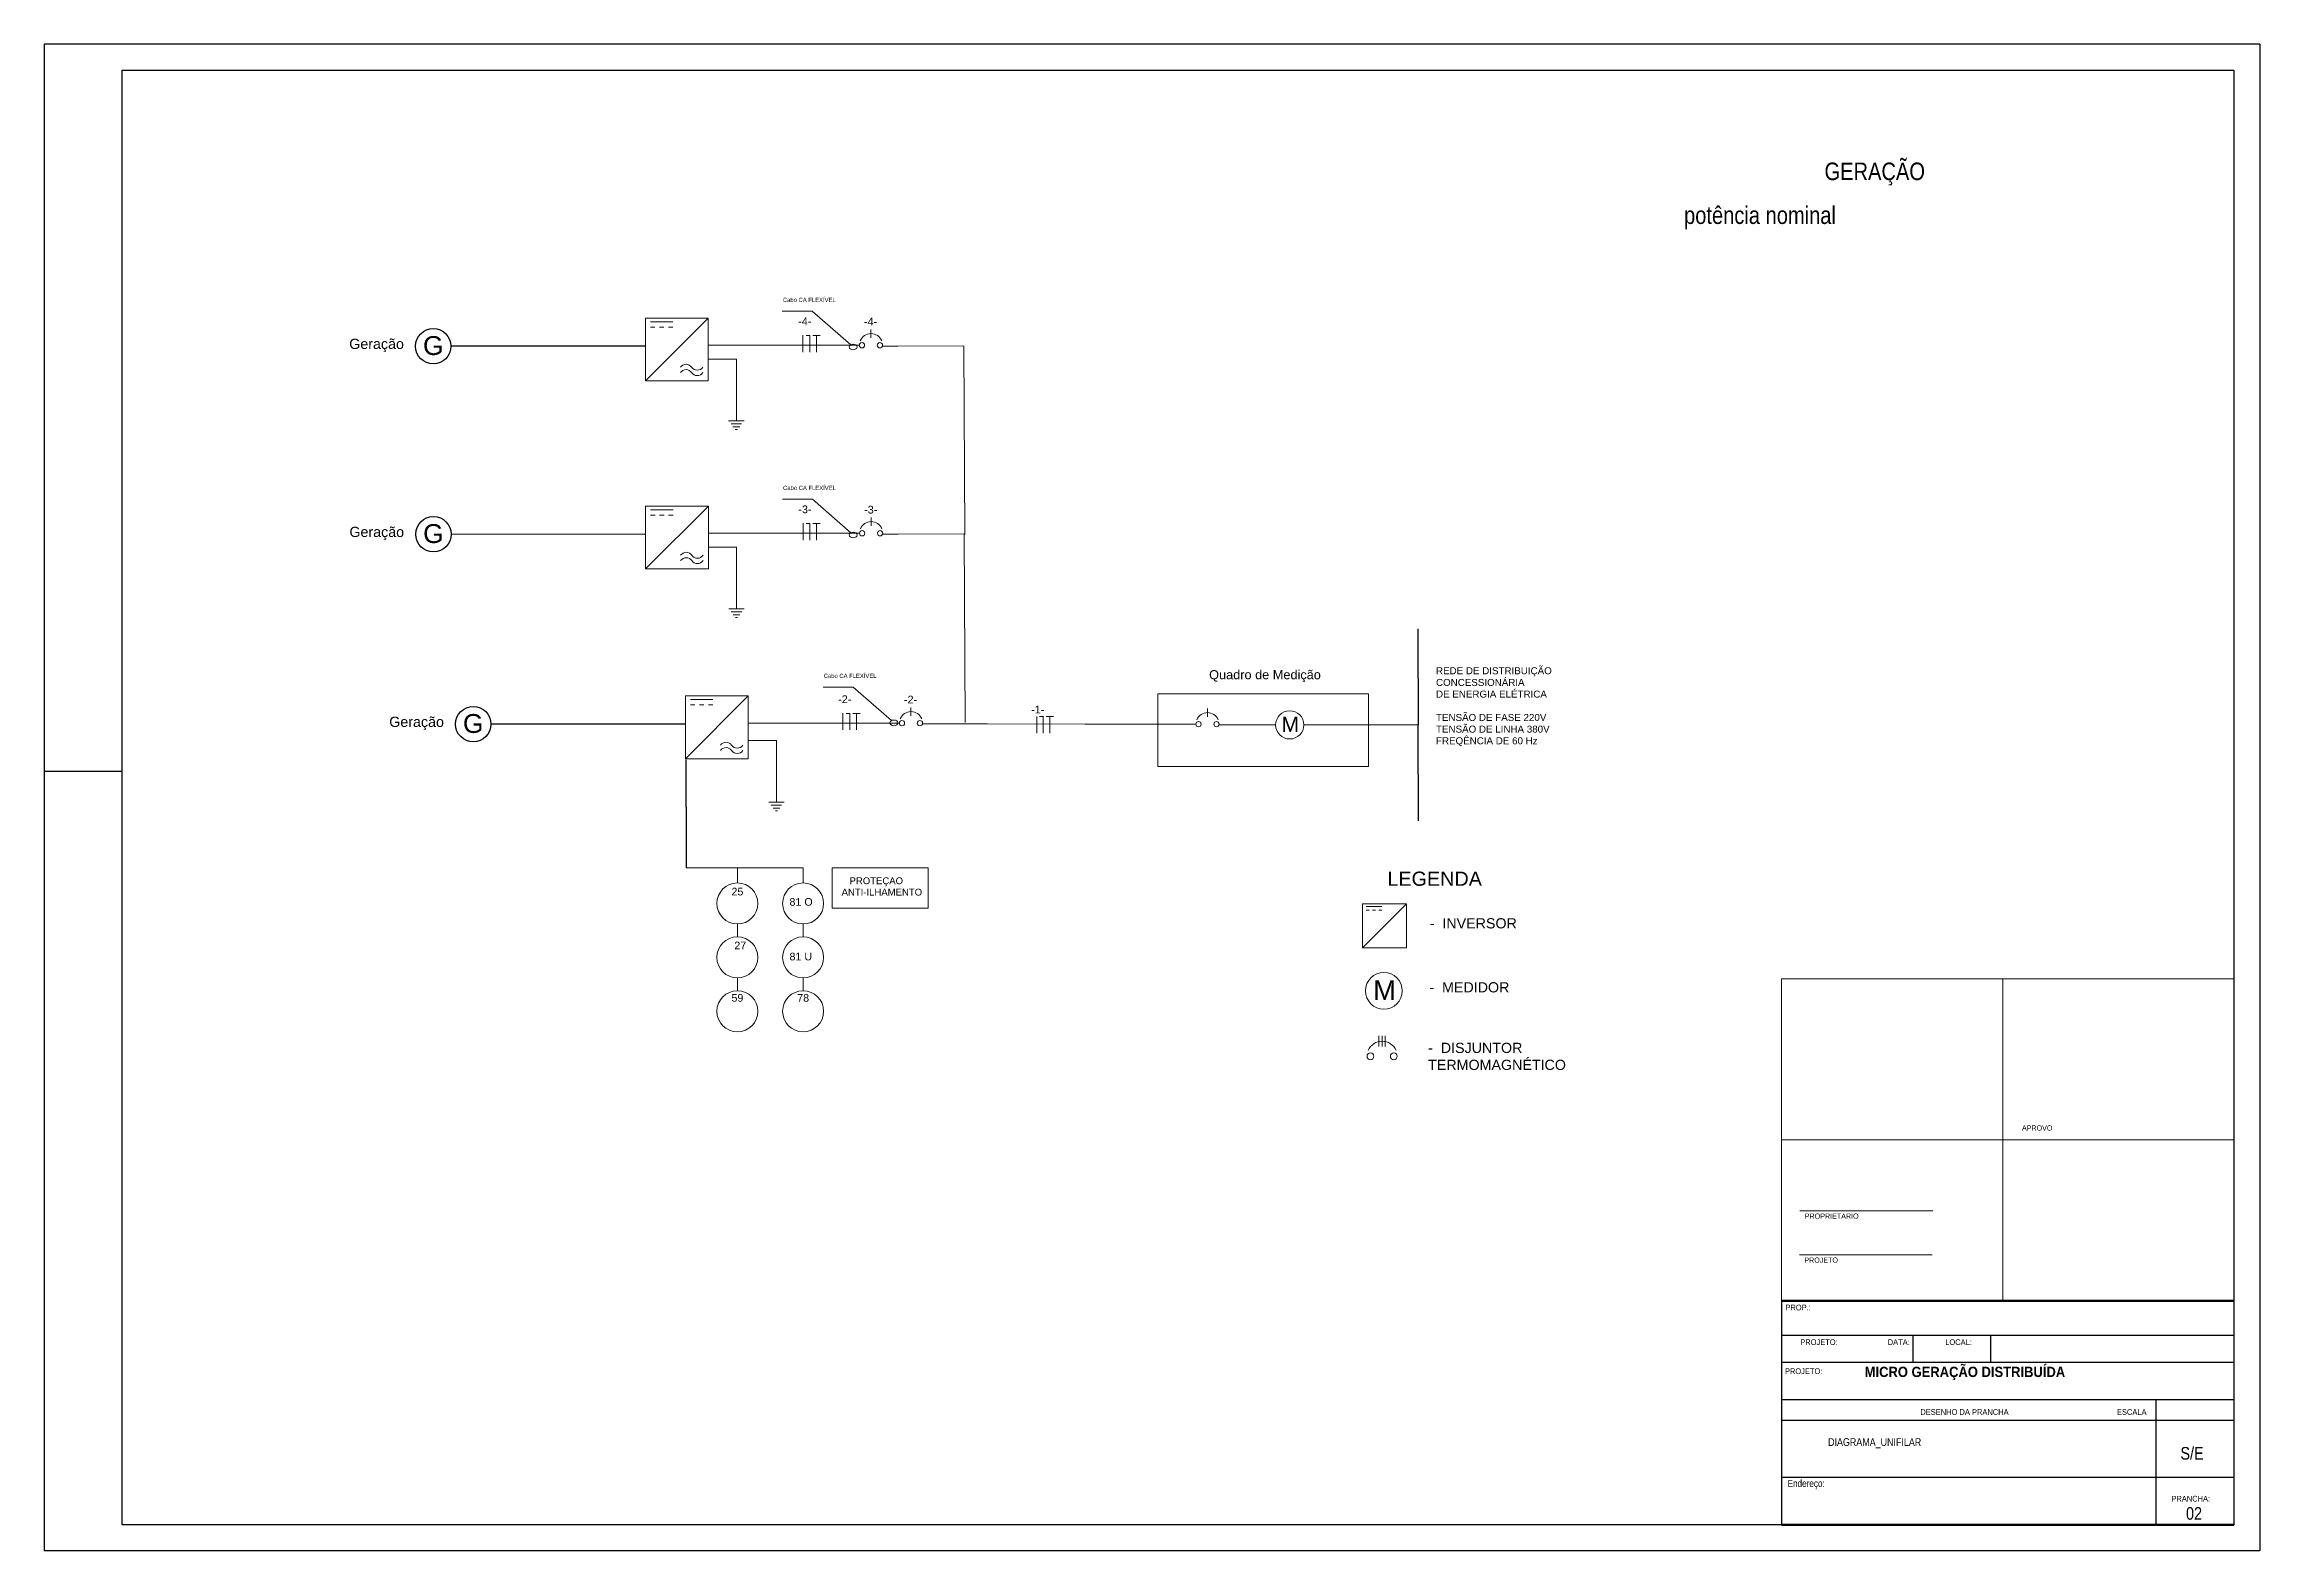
# Model space of a CAD drawing. Header units: millimetres. Extents: x -337670422 to 400479, y -429719 to 319704014.
# Drawn here: x -337670033 to -337669433, y 319703605 to 319704013 of the extents above; entities that cross this region are included whole.
import ezdxf
from ezdxf.enums import TextEntityAlignment as Align

# ---------------------------------------------------------------- set-up
doc = ezdxf.new("R2010")
doc.units = ezdxf.units.MM
for name, color, linetype, lineweight in [('02.elt_linha_de_chamada', 1, 'Continuous', 13), ('AMARELA', 2, 'Continuous', 25), ('AZUL', 5, 'Continuous', 50), ('BRANCO', 7, 'Continuous', 15), ('GROSEIRO', 7, 'Continuous', 15), ('MAGENTA', 6, 'Continuous', 60), ('VERDE', 3, 'Continuous', 30), ('VERMELHA', 1, 'Continuous', 9)]:
    doc.layers.add(name, color=color, linetype=linetype, lineweight=lineweight)
doc.layers.add('LAYER1', color=1, linetype='Continuous')
doc.styles.add('ARIAL', font='arial.ttf', dxfattribs={"height": 0.1})
doc.styles.add('ROMANS', font='techl___.ttf', dxfattribs={"height": 1.5})
doc.styles.add('SANSSERIFBOLDOBLIQUE', font='sasbo___.pfb')
doc.styles.get("Standard").update_dxf_attribs({"font": 'arial.ttf'})
doc.styles.add('SWIS', font='swissbi.ttf', dxfattribs={"width": 0.9})

msp = doc.modelspace()

# ---------------------------------------------------------------- texts
for s, height, style, p in [('GERAÇÃO ', 4.752, 'ROMANS', (-337669550.54, 319703976.5)), ('potência nominal ', 4.752, 'ROMANS', (-337669588.6, 319703964.61)), ('G', 5.11, 'ARIAL', (-337669930.3, 319703929.09)), ('G', 5.11, 'ARIAL', (-337669930.26, 319703878.13)), ('G', 5.11, 'ARIAL', (-337669919.47, 319703826.65))]:
    msp.add_text(s, height=height, dxfattribs=dict(style=style)).set_placement(p)
at = {"lineweight": 13}
for s, p in [('   -4-', (-337669831.09, 319703937.16)), ('   -4-', (-337669813.27, 319703937.09)), ('   -3-', (-337669831.04, 319703886.2)), ('   -3-', (-337669813.22, 319703886.12)), ('   -2-', (-337669820.25, 319703834.72)), ('   -2-', (-337669802.43, 319703834.64)), ('   -1-', (-337669767.97, 319703831.94))]:
    msp.add_text(s, height=2.101, dxfattribs=at).set_placement(p)
for s, height, style, p in [('Quadro de Medição', 2.4676, 'SANSSERIFBOLDOBLIQUE', (-337669717.28, 319703841.2)), ('M', 4.09, 'ARIAL', (-337669697.68, 319703826.94)), ('M', 5.31, 'ARIAL', (-337669672.82, 319703754.28))]:
    msp.add_text(s, height=height, dxfattribs=dict(at, style=style)).set_placement(p)
at = {"color": 5, "lineweight": 13, "char_height": 1.1385, "attachment_point": 1}
for insert in [(-337669832.78, 319703944.6), (-337669832.74, 319703893.64), (-337669821.72, 319703842.69)]:
    msp.add_mtext_dynamic_manual_height_columns('Cabo CA FLEXÍVEL ', width=212.4358, gutter_width=12.5, heights=[0], dxfattribs=dict(at, insert=insert))
at = {"attachment_point": 1}
for s, insert, char_height in [('Geração', (-337669950.28, 319703933.49), 2.765), ('Geração', (-337669950.23, 319703882.52), 2.765), ('Geração', (-337669939.44, 319703831.04), 2.765), ('-  INVERSOR', (-337669657.51, 319703776.43), 2.7652), ('-  MEDIDOR', (-337669657.6, 319703759.08), 2.765), ('-  DISJUNTOR \\PTERMOMAGNÉTICO', (-337669657.94, 319703742.67), 2.7652)]:
    msp.add_mtext_dynamic_manual_height_columns(s, width=241.1749, gutter_width=124.32, heights=[38.42], dxfattribs=dict(at, insert=insert, char_height=char_height))
at = {"lineweight": 13, "insert": (-337669655.81, 319703844.45), "char_height": 1.8975, "attachment_point": 1}
msp.add_mtext_dynamic_manual_height_columns('REDE DE DISTRIBUIÇÃO\\PCONCESSIONÁRIA \\PDE ENERGIA ELÉTRICA\\P\\PTENSÃO DE FASE 220V\\PTENSÃO DE LINHA 380V\\PFREQÊNCIA DE 60 Hz', width=326.6572, gutter_width=641.43, heights=[259.13], dxfattribs=at)
at = {"layer": 'AMARELA', "color": 2, "style": 'ROMANS'}
for s, height, p in [('APROVO', 1.408, (-337669497.04, 319703718.87)), ('PROPRIETARIO', 1.408, (-337669555.88, 319703694.97)), ('DESENHO DA PRANCHA                                                    ESCALA', 1.5488, (-337669524.57, 319703641.81)), ('PRANCHA:', 1.549, (-337669456.54, 319703618.31))]:
    msp.add_text(s, height=height, dxfattribs=at).set_placement(p)
at = {"layer": 'AMARELA', "color": 2, "lineweight": -2, "style": 'ROMANS'}
for s, height, p in [('PROJETO', 1.408, (-337669556, 319703683.05)), ('PROP.:', 1.549, (-337669561.14, 319703670.13)), ('PROJETO:        ', 1.5488, (-337669561.26, 319703652.86)), ('Endereço:', 1.936, (-337669560.56, 319703622.26))]:
    msp.add_text(s, height=height, dxfattribs=at).set_placement(p)
at = {"layer": 'AMARELA', "color": 2, "style": 'ROMANS'}
msp.add_attdef('DIAGRAMA_UNIFILAR', (-337669549.57, 319703633.38), '.', height=2.11, dxfattribs=at)
at = {"layer": 'AMARELA', "color": 3, "style": 'ROMANS'}
for tag, p in [('S/E', (-337669450.95, 319703629.67)), ('02', (-337669450.41, 319703613.39))]:
    msp.add_attdef(tag, text='.', height=3.42, dxfattribs=at).set_placement(p, align=Align.CENTER)
at = {"layer": 'AZUL', "color": 3, "style": 'ROMANS'}
msp.add_text('   PROJETO:                        DATA:                 LOCAL:', height=1.5488, dxfattribs=at).set_placement((-337669558.81, 319703660.74))
at = {"layer": 'AZUL', "color": 5, "style": 'SWIS', "width": 0.9}
msp.add_text('MICRO GERAÇÃO DISTRIBUÍDA', height=2.7986, dxfattribs=at).set_placement((-337669539.66, 319703652.06))
at = {"layer": 'GROSEIRO', "lineweight": 13, "attachment_point": 1}
for s, width, heights, insert, char_height in [('   PROTEÇAO \\PANTI-ILHAMENTO', 16.4722, [0], (-337669816.87, 319703787.5), 1.8491), ('LEGENDA\\P                      ', 14.5597, [0], (-337669668.98, 319703789.05), 3.8363), (' 25', 3.4353, [0], (-337669846.71, 319703784.68), 2.073), ('81 O', 6.3609, [0], (-337669830.99, 319703781.88), 2.073), ('  27', 3.4353, [0], (-337669845.93, 319703770.07), 2.073), ('81 U', 6.195, [2.12], (-337669830.99, 319703767.07), 2.073), ('  59', 3.4353, [0], (-337669846.71, 319703755.86), 2.073), ('  78', 3.4353, [0], (-337669828.9, 319703755.86), 2.073)]:
    msp.add_mtext_dynamic_manual_height_columns(s, width=width, gutter_width=12.5, heights=heights, dxfattribs=dict(at, insert=insert, char_height=char_height))

# ---------------------------------------------------------------- linework, layer by layer
at = {"color": 1}
for p, q in [((-337670032.91, 319704013.31), (-337670032.91, 319703604.99)), ((-337669432.62, 319704013.31), (-337670032.91, 319704013.31)), ((-337669432.62, 319704013.31), (-337669432.62, 319703604.99)), ((-337670011.79, 319703816.19), (-337670032.91, 319703816.19)), ((-337669432.62, 319703604.99), (-337670032.91, 319703604.99))]:
    msp.add_line(p, q, dxfattribs=at)
at = {"lineweight": 13}
for p, q in [((-337669870.05, 319703939.11), (-337669870.05, 319703922.07)), ((-337669853.01, 319703939.11), (-337669870.05, 319703939.11)), ((-337669870.05, 319703922.07), (-337669853.01, 319703939.11)), ((-337669868.67, 319703938.12), (-337669862.59, 319703938.12)), ((-337669853.01, 319703922.07), (-337669853.01, 319703939.11)), ((-337669868.67, 319703936.67), (-337669867.47, 319703936.67)), ((-337669866.21, 319703936.67), (-337669865.02, 319703936.67)), ((-337669863.79, 319703936.67), (-337669862.59, 319703936.67)), ((-337669824.88, 319703931.73), (-337669853.01, 319703931.73)), ((-337669827.36, 319703934.44), (-337669827.36, 319703929.89)), ((-337669825.49, 319703934.39), (-337669826.5, 319703934.39)), ((-337669825.49, 319703934.39), (-337669825.49, 319703929.89)), ((-337669824.73, 319703931.73), (-337669812.06, 319703931.73)), ((-337669823.69, 319703934.39), (-337669824.7, 319703934.39)), ((-337669822.71, 319703934.39), (-337669823.72, 319703934.39)), ((-337669823.69, 319703934.39), (-337669823.69, 319703929.89)), ((-337669801.62, 319703931.52), (-337669805.8, 319703931.52)), ((-337669845.39, 319703927.99), (-337669845.39, 319703911.27)), ((-337669870.05, 319703922.07), (-337669853.01, 319703922.07)), ((-337669843.29, 319703911.27), (-337669847.49, 319703911.27)), ((-337669843.97, 319703910.46), (-337669846.81, 319703910.46)), ((-337669844.48, 319703909.66), (-337669846.3, 319703909.66)), ((-337669845.11, 319703908.9), (-337669845.67, 319703908.9)), ((-337669870, 319703888.15), (-337669870, 319703871.11)), ((-337669852.96, 319703888.15), (-337669870, 319703888.15)), ((-337669870, 319703871.11), (-337669852.96, 319703888.15)), ((-337669868.62, 319703887.16), (-337669862.55, 319703887.16)), ((-337669868.62, 319703885.71), (-337669867.43, 319703885.71)), ((-337669866.17, 319703885.71), (-337669864.97, 319703885.71)), ((-337669863.74, 319703885.71), (-337669862.55, 319703885.71)), ((-337669852.96, 319703871.11), (-337669852.96, 319703888.15)), ((-337669827.32, 319703883.48), (-337669827.32, 319703878.93)), ((-337669825.44, 319703883.43), (-337669826.45, 319703883.43)), ((-337669825.44, 319703883.43), (-337669825.44, 319703878.93)), ((-337669823.64, 319703883.43), (-337669824.65, 319703883.43)), ((-337669822.67, 319703883.43), (-337669823.67, 319703883.43)), ((-337669823.64, 319703883.43), (-337669823.64, 319703878.93)), ((-337669824.84, 319703880.77), (-337669852.96, 319703880.77)), ((-337669845.34, 319703877.03), (-337669845.34, 319703860.31)), ((-337669824.68, 319703880.77), (-337669812.01, 319703880.77)), ((-337669801.58, 319703880.56), (-337669805.75, 319703880.56)), ((-337669870, 319703871.11), (-337669852.96, 319703871.11)), ((-337669843.25, 319703860.31), (-337669847.44, 319703860.31)), ((-337669843.92, 319703859.5), (-337669846.77, 319703859.5)), ((-337669844.43, 319703858.7), (-337669846.26, 319703858.7)), ((-337669845.06, 319703857.93), (-337669845.63, 319703857.93)), ((-337669859.21, 319703836.67), (-337669859.21, 319703819.63)), ((-337669842.17, 319703836.67), (-337669859.21, 319703836.67)), ((-337669859.21, 319703819.63), (-337669842.17, 319703836.67)), ((-337669857.83, 319703835.68), (-337669851.76, 319703835.68)), ((-337669842.17, 319703819.63), (-337669842.17, 319703836.67)), ((-337669857.83, 319703834.23), (-337669856.64, 319703834.23)), ((-337669855.38, 319703834.23), (-337669854.18, 319703834.23)), ((-337669852.95, 319703834.23), (-337669851.76, 319703834.23)), ((-337669814.05, 319703829.29), (-337669842.17, 319703829.29)), ((-337669816.53, 319703832), (-337669816.53, 319703827.45)), ((-337669814.65, 319703831.95), (-337669815.66, 319703831.95)), ((-337669814.65, 319703831.95), (-337669814.65, 319703827.45)), ((-337669813.9, 319703829.29), (-337669801.22, 319703829.29)), ((-337669812.86, 319703831.95), (-337669813.86, 319703831.95)), ((-337669811.88, 319703831.95), (-337669812.89, 319703831.95)), ((-337669812.86, 319703831.95), (-337669812.86, 319703827.45)), ((-337669790.79, 319703829.08), (-337669794.96, 319703829.08)), ((-337669777.3, 319703829.08), (-337669750.99, 319703829.03)), ((-337669763.98, 319703831.14), (-337669763.98, 319703826.59)), ((-337669762.26, 319703831.1), (-337669763.27, 319703831.1)), ((-337669762.26, 319703831.15), (-337669762.26, 319703826.6)), ((-337669760.46, 319703831.1), (-337669761.47, 319703831.1)), ((-337669759.48, 319703831.1), (-337669760.49, 319703831.1)), ((-337669760.46, 319703831.15), (-337669760.46, 319703826.6)), ((-337669733.55, 319703829.03), (-337669720.87, 319703829.02)), ((-337669834.53, 319703824.62), (-337669834.53, 319703807.9)), ((-337669710.44, 319703828.81), (-337669714.62, 319703828.81)), ((-337669710.44, 319703828.81), (-337669699.17, 319703828.84)), ((-337669691.61, 319703828.83), (-337669660.61, 319703828.83)), ((-337669859.21, 319703819.63), (-337669842.17, 319703819.63)), ((-337669832.44, 319703807.9), (-337669836.63, 319703807.9)), ((-337669833.11, 319703807.09), (-337669835.96, 319703807.09)), ((-337669833.62, 319703806.29), (-337669835.45, 319703806.29)), ((-337669834.25, 319703805.53), (-337669834.82, 319703805.53)), ((-337669675.72, 319703780.33), (-337669675.72, 319703768.4)), ((-337669663.79, 319703780.33), (-337669675.72, 319703780.33)), ((-337669675.72, 319703768.4), (-337669663.79, 319703780.33)), ((-337669674.76, 319703779.63), (-337669670.5, 319703779.63)), ((-337669674.76, 319703778.62), (-337669673.92, 319703778.62)), ((-337669673.04, 319703778.62), (-337669672.2, 319703778.62)), ((-337669671.34, 319703778.62), (-337669670.5, 319703778.62)), ((-337669663.79, 319703768.4), (-337669663.79, 319703780.33)), ((-337669675.72, 319703768.4), (-337669663.79, 319703768.4))]:
    msp.add_line(p, q, dxfattribs=at)
at = {"color": 5, "lineweight": 13}
for p, q in [((-337669832.94, 319703940.93), (-337669824.84, 319703940.93)), ((-337669824.84, 319703940.93), (-337669814.4, 319703931.89)), ((-337669832.89, 319703889.97), (-337669824.79, 319703889.97)), ((-337669824.79, 319703889.97), (-337669814.35, 319703880.93)), ((-337669821.88, 319703839.02), (-337669813.77, 319703839.02)), ((-337669813.77, 319703839.02), (-337669803.34, 319703829.98))]:
    msp.add_line(p, q, dxfattribs=at)
at = {"color": 253}
for p, q in [((-337669870.22, 319703931.44), (-337669922.72, 319703931.47)), ((-337669870.18, 319703880.48), (-337669922.68, 319703880.51)), ((-337669660.61, 319703841.48), (-337669660.61, 319703854.84)), ((-337669660.61, 319703841.48), (-337669660.61, 319703828.83)), ((-337669859.39, 319703829), (-337669911.89, 319703829.03)), ((-337669660.61, 319703815.47), (-337669660.61, 319703828.83)), ((-337669660.61, 319703815.47), (-337669660.61, 319703802.82))]:
    msp.add_line(p, q, dxfattribs=at)
at = {"lineweight": 13, "ltscale": 0.13}
for p, q in [((-337669808.91, 319703933.73), (-337669808.91, 319703936.01)), ((-337669808.86, 319703882.77), (-337669808.86, 319703885.05)), ((-337669798.07, 319703831.29), (-337669798.07, 319703833.57)), ((-337669717.73, 319703831.02), (-337669717.73, 319703833.3)), ((-337669671.27, 319703741.63), (-337669671.27, 319703744.59)), ((-337669670.41, 319703741.61), (-337669670.41, 319703744.57)), ((-337669669.58, 319703741.63), (-337669669.58, 319703744.59))]:
    msp.add_line(p, q, dxfattribs=at)
at = {"linetype": 'Continuous', "lineweight": 13}
for p, q in [((-337669790.79, 319703829.08), (-337669777.3, 319703829.08)), ((-337669733.55, 319703829.03), (-337669750.99, 319703829.03))]:
    msp.add_line(p, q, dxfattribs=at)
for q in [(-337669859.02, 319703819.36), (-337669859.02, 319703790.04)]:
    msp.add_line((-337669859.02, 319703806.51), q)
at = {"lineweight": 13, "ltscale": 0.7}
for p, q in [((-337669859.02, 319703790.04), (-337669827.3, 319703790.04)), ((-337669845.11, 319703785.99), (-337669845.11, 319703790.04)), ((-337669827.3, 319703790.04), (-337669827.3, 319703785.99))]:
    msp.add_line(p, q, dxfattribs=at)
at = {"lineweight": 13}
msp.add_lwpolyline([(-337669731.22, 319703837.21), (-337669674.09, 319703837.21), (-337669674.09, 319703817.56), (-337669731.22, 319703817.56)], close=True, dxfattribs=at)
for centre in [(-337669927.51, 319703931.47), (-337669927.46, 319703880.51), (-337669916.68, 319703829.03)]:
    msp.add_circle(centre, 4.79)
at = {"lineweight": 13, "ltscale": 0.13}
for centre, radius in [((-337669811.34, 319703931.73), 0.714), ((-337669806.48, 319703931.73), 0.714), ((-337669811.29, 319703880.77), 0.714), ((-337669806.43, 319703880.77), 0.714), ((-337669800.51, 319703829.29), 0.714), ((-337669795.64, 319703829.29), 0.714), ((-337669720.16, 319703829.02), 0.714), ((-337669715.3, 319703829.02), 0.714), ((-337669673.57, 319703739.01), 0.928), ((-337669667.25, 319703739.01), 0.928)]:
    msp.add_circle(centre, radius, dxfattribs=at)
at = {"lineweight": 13}
for centre, radius in [((-337669695.44, 319703828.84), 3.83), ((-337669669.92, 319703756.75), 4.98)]:
    msp.add_circle(centre, radius, dxfattribs=at)
at = {"lineweight": 13, "ltscale": 0.13}
for centre, radius in [((-337669808.91, 319703931.73), 3.15), ((-337669808.86, 319703880.77), 3.15), ((-337669798.07, 319703829.29), 3.15), ((-337669717.73, 319703829.02), 3.15), ((-337669670.41, 319703739.01), 4.09)]:
    msp.add_arc(centre, radius, 22.65976, 157.34024, dxfattribs=at)
at = {"lineweight": 13}
for centre, start, end in [((-337669859.02, 319703924.73), 34.42525, 145.57475), ((-337669859.02, 319703923.28), 34.42525, 145.57475), ((-337669855.98, 319703926.81), 214.42525, 325.57475), ((-337669855.98, 319703925.36), 214.42525, 325.57475), ((-337669858.97, 319703873.77), 34.42525, 145.57475), ((-337669858.97, 319703872.31), 34.42525, 145.57475), ((-337669855.93, 319703875.85), 214.42525, 325.57475), ((-337669855.93, 319703874.4), 214.42525, 325.57475), ((-337669848.18, 319703822.29), 34.42525, 145.57475), ((-337669845.15, 319703824.37), 214.42525, 325.57475), ((-337669848.18, 319703820.83), 34.42525, 145.57475), ((-337669845.15, 319703822.92), 214.42525, 325.57475)]:
    msp.add_arc(centre, 1.84, start, end, dxfattribs=at)
at = {"color": 5, "lineweight": 13}
for centre in [(-337669813.76, 319703931.28), (-337669813.71, 319703880.32), (-337669802.7, 319703829.37)]:
    msp.add_ellipse(centre, major_axis=(1.09, 0), ratio=0.696719, dxfattribs=at)
at = {"layer": '02.elt_linha_de_chamada', "color": 0, "linetype": 'Continuous'}
for p, q in [((-337669824.73, 319703931.73), (-337669824.88, 319703931.73)), ((-337669824.68, 319703880.77), (-337669824.84, 319703880.77)), ((-337669813.9, 319703829.29), (-337669814.05, 319703829.29))]:
    msp.add_line(p, q, dxfattribs=at)
at = {"layer": 'AMARELA'}
msp.add_line((-337669439.66, 319703612.03), (-337669562.16, 319703612.03), dxfattribs=at)
at = {"layer": 'BRANCO', "linetype": 'Continuous'}
for p, q in [((-337669801.62, 319703931.52), (-337669783.72, 319703931.59)), ((-337669783.72, 319703931.51), (-337669783.45, 319703880.44)), ((-337669845.39, 319703927.99), (-337669853.03, 319703927.99)), ((-337669845.34, 319703877.03), (-337669852.98, 319703877.03)), ((-337669801.58, 319703880.56), (-337669783.67, 319703880.63)), ((-337669783.67, 319703880.55), (-337669783.4, 319703829.47)), ((-337669834.53, 319703824.62), (-337669842.17, 319703824.62))]:
    msp.add_line(p, q, dxfattribs=at)
at = {"layer": 'GROSEIRO', "lineweight": 13}
for p, q in [((-337669845.11, 319703774.86), (-337669845.11, 319703771.38)), ((-337669827.3, 319703774.86), (-337669827.3, 319703771.38)), ((-337669845.11, 319703760.25), (-337669845.11, 319703756.77)), ((-337669827.3, 319703760.25), (-337669827.3, 319703756.77))]:
    msp.add_line(p, q, dxfattribs=at)
msp.add_lwpolyline([(-337669819.41, 319703790.04), (-337669793.43, 319703790.04), (-337669793.43, 319703779.11), (-337669819.41, 319703779.11)], close=True, dxfattribs=at)
for centre in [(-337669845.11, 319703780.42), (-337669827.3, 319703780.42), (-337669845.11, 319703765.82), (-337669827.3, 319703765.82), (-337669845.11, 319703751.21), (-337669827.3, 319703751.21)]:
    msp.add_circle(centre, 5.56, dxfattribs=at)
at = {"layer": 'LAYER1'}
for p, q in [((-337670011.79, 319703612.03), (-337670011.79, 319704006.27)), ((-337670011.79, 319704006.27), (-337669439.66, 319704006.27)), ((-337669439.66, 319704006.27), (-337669439.66, 319703612.03)), ((-337669526.96, 319703612.03), (-337670011.79, 319703612.03))]:
    msp.add_line(p, q, dxfattribs=at)
at = {"layer": 'MAGENTA', "lineweight": -2}
msp.add_line((-337669562.16, 319703672.7), (-337669562.16, 319703612.03), dxfattribs=at)
at = {"layer": 'MAGENTA'}
for p, q in [((-337669439.66, 319703672.7), (-337669562.16, 319703672.7)), ((-337669439.66, 319703612.03), (-337669562.16, 319703612.03))]:
    msp.add_line(p, q, dxfattribs=at)
at = {"layer": 'VERDE', "color": 3}
for p, q in [((-337669439.66, 319703663.32), (-337669562.16, 319703663.32)), ((-337669526.61, 319703663.32), (-337669526.61, 319703655.99)), ((-337669505.55, 319703663.32), (-337669505.55, 319703655.99)), ((-337669439.66, 319703655.99), (-337669562.16, 319703655.99)), ((-337669439.66, 319703645.87), (-337669562.16, 319703645.87)), ((-337669460.78, 319703645.87), (-337669460.78, 319703612.03)), ((-337669439.66, 319703640.24), (-337669562.16, 319703640.24)), ((-337669439.66, 319703624.85), (-337669562.16, 319703624.85))]:
    msp.add_line(p, q, dxfattribs=at)
at = {"layer": 'VERMELHA', "color": 1}
for p, q in [((-337669562.16, 319703672.7), (-337669562.16, 319703760)), ((-337669439.66, 319703760), (-337669562.16, 319703760)), ((-337669502.18, 319703672.7), (-337669502.18, 319703760)), ((-337669439.66, 319703716.35), (-337669562.16, 319703716.35)), ((-337669521.21, 319703697.13), (-337669557.18, 319703697.13)), ((-337669521.33, 319703685.2), (-337669557.3, 319703685.2))]:
    msp.add_line(p, q, dxfattribs=at)

msp.set_redraw_order([(e.dxf.handle, doc.entitydb.next_handle()) for e in msp.query("TEXT MTEXT ATTDEF DIMENSION ARC_DIMENSION")])  # texts and dimensions are drawn at this point

doc.saveas('drawing.dxf')
